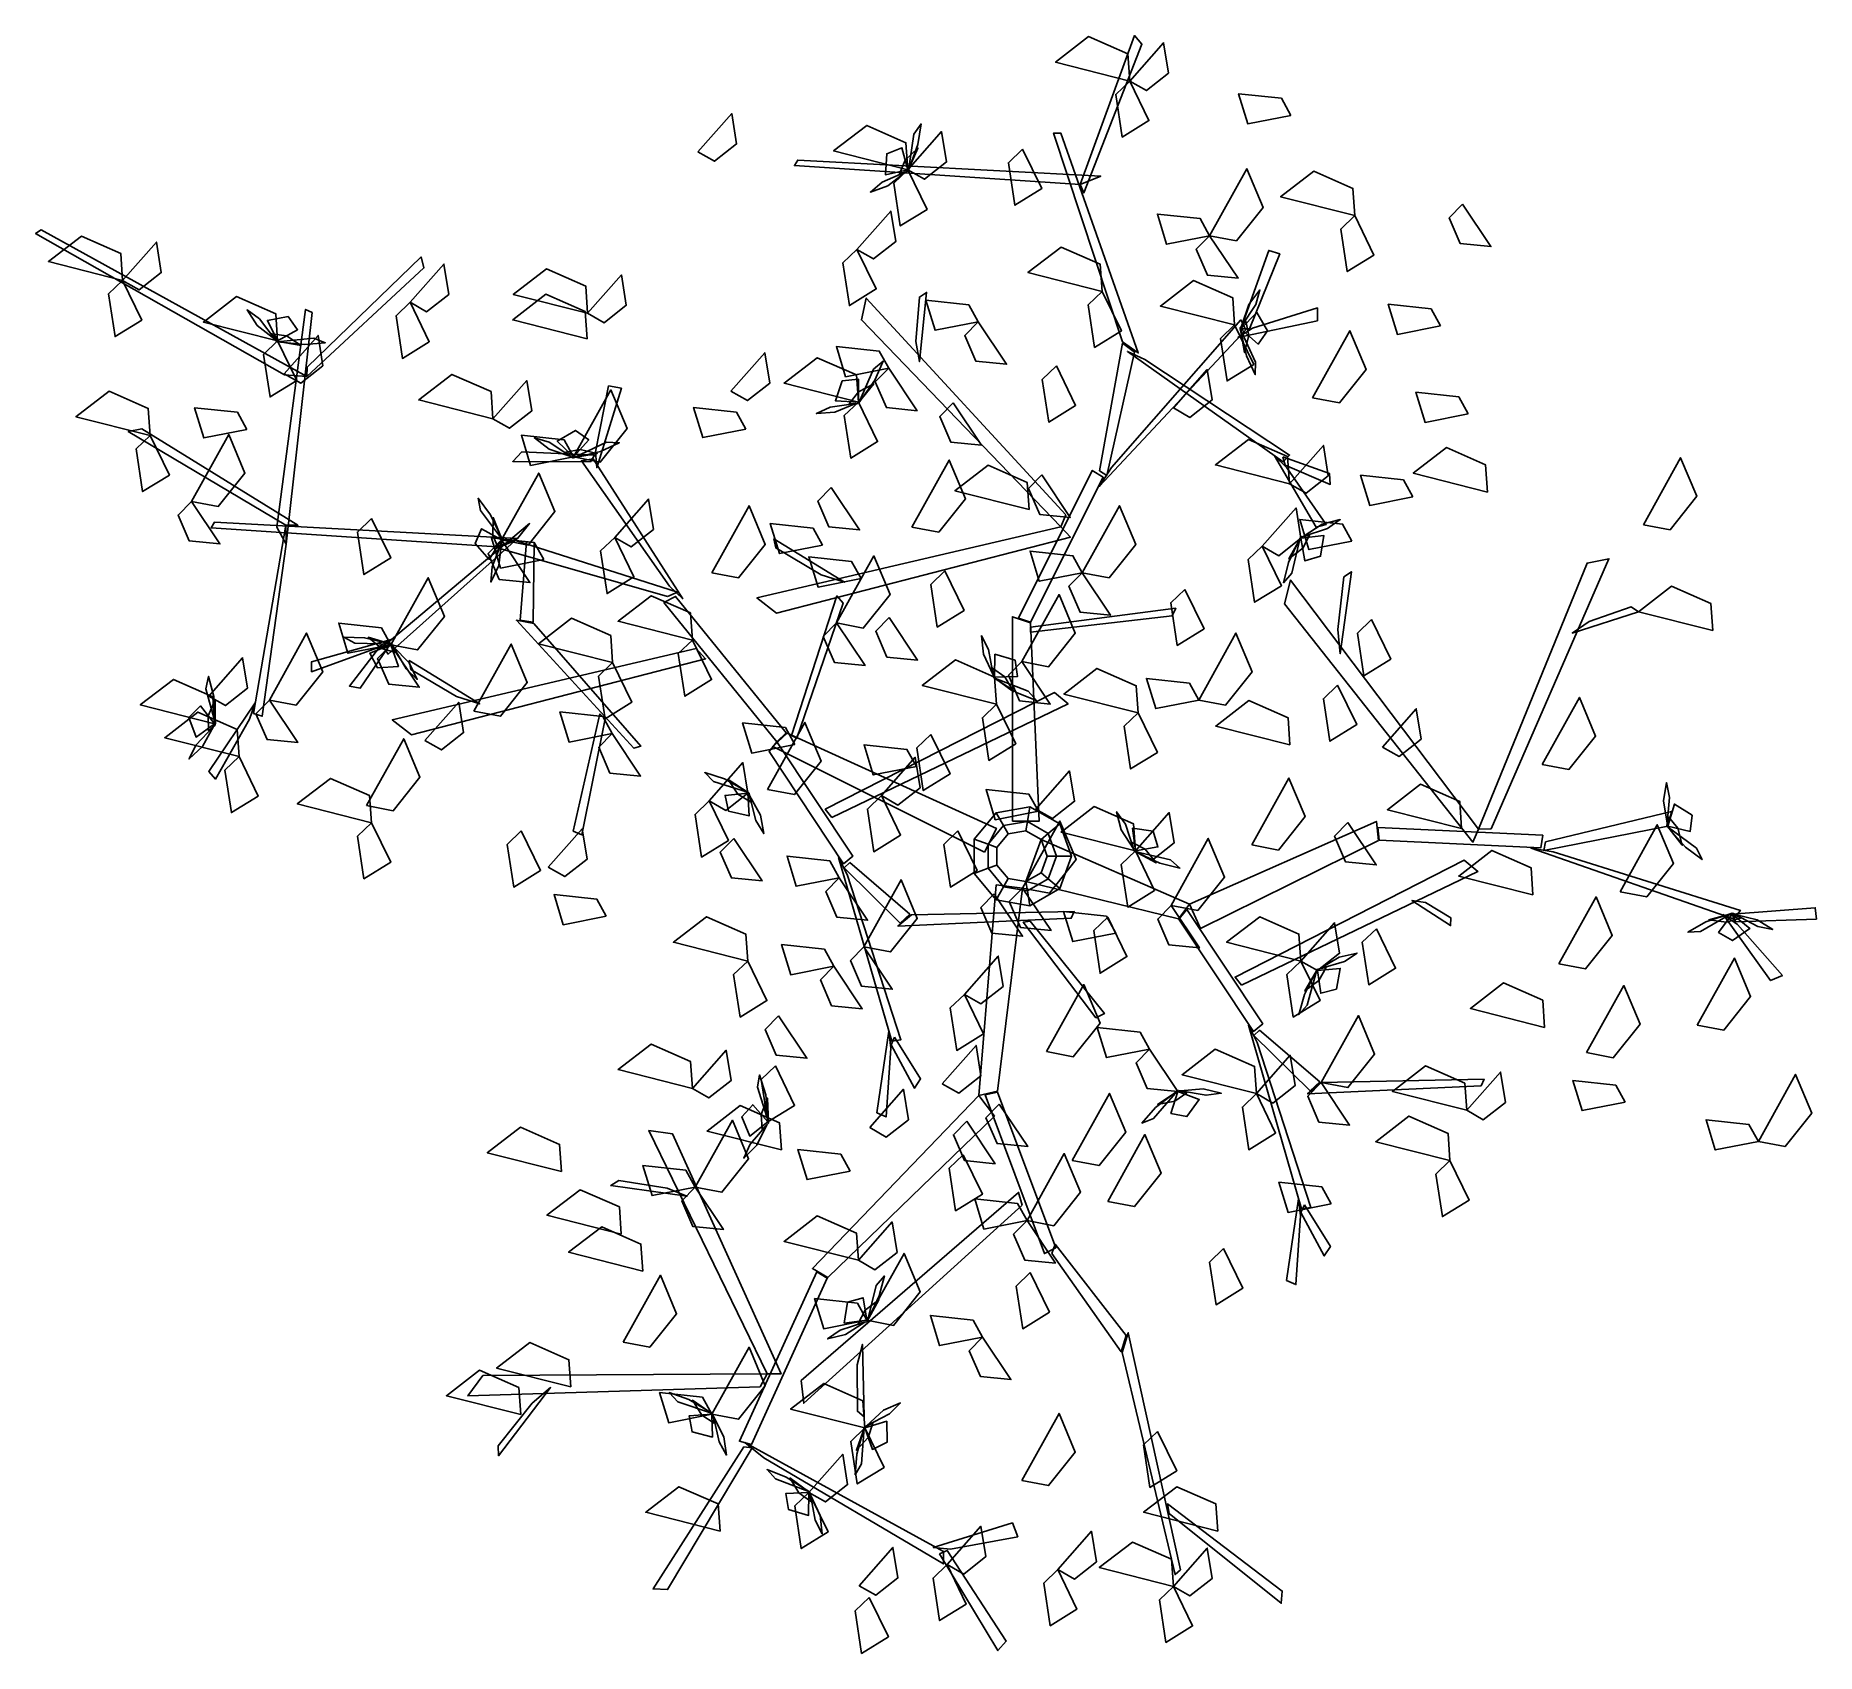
# Model space of a CAD drawing. Extents: x -1.32 to 1.16, y -1.16 to 1.09.
import ezdxf

# ---------------------------------------------------------------- set-up
doc = ezdxf.new("R2010")
doc.units = 0
doc.header["$MEASUREMENT"] = 0
doc.layers.get('0').update_dxf_attribs({"linetype": 'CONTINUOUS'})

msp = doc.modelspace()

# ---------------------------------------------------------------- linework, layer by layer
at = {"color": 72, "linetype": 'CONTINUOUS'}
for points in [[(0.2045, 1.0237, 1.3327), (0.1013, 1.0499, 1.3188), (0.1473, 1.0854, 1.3128), (0.2018, 1.0614, 1.3227)], [(0.2045, 1.0237, 1.3327), (0.2515, 1.0769, 1.2986), (0.2583, 1.0347, 1.301), (0.2275, 1.0105, 1.3218)], [(0.2045, 1.0237, 1.2638), (0.2312, 0.9688, 1.2498), (0.194, 0.9458, 1.2997), (0.185, 1.005, 1.2921)], [(0.4284, 0.976, 1.5687), (0.3685, 0.9642, 1.5547), (0.3557, 1.0061, 1.6046), (0.4153, 0.9997, 1.5969)], [(-0.3959, 0.9253, 1.781), (-0.3489, 0.9785, 1.7469), (-0.3421, 0.9363, 1.7493), (-0.3729, 0.9121, 1.7701)], [(-0.1041, 0.9002, 1.3327), (-0.2074, 0.9265, 1.3188), (-0.1613, 0.9619, 1.3128), (-0.1068, 0.9379, 1.3227)], [(-0.1041, 0.9002, 1.3327), (-0.0571, 0.9535, 1.2986), (-0.0503, 0.9112, 1.301), (-0.0811, 0.8871, 1.3218)], [(0.0553, 0.9289, 1.4172), (0.082, 0.8741, 1.4032), (0.0448, 0.851, 1.4531), (0.0357, 0.9102, 1.4455)], [(-0.1041, 0.9002, 1.3327), (-0.0774, 0.8453, 1.3187), (-0.1146, 0.8223, 1.3686), (-0.1236, 0.8815, 1.3609)], [(0.3155, 0.8087, 1.1674), (0.3673, 0.9018, 1.1536), (0.3898, 0.8481, 1.1475), (0.3527, 0.8016, 1.1575)], [(0.5173, 0.8366, 1.5549), (0.4141, 0.8628, 1.5411), (0.4602, 0.8983, 1.535), (0.5147, 0.8743, 1.545)], [(-0.1748, 0.7895, 1.6479), (-0.1278, 0.8428, 1.6138), (-0.121, 0.8005, 1.6162), (-0.1518, 0.7764, 1.637)], [(0.6672, 0.8526, 1.3208), (0.7066, 0.7935, 1.2867), (0.664, 0.7977, 1.2892), (0.6486, 0.8337, 1.3099)], [(0.3155, 0.8087, 1.1674), (0.2556, 0.7969, 1.1534), (0.2429, 0.8388, 1.2033), (0.3024, 0.8324, 1.1957)], [(0.5173, 0.8366, 1.6238), (0.544, 0.7817, 1.6098), (0.5068, 0.7587, 1.6597), (0.4978, 0.8179, 1.652)], [(-1.1959, 0.7464, 1.4015), (-1.2991, 0.7727, 1.3877), (-1.253, 0.8081, 1.3816), (-1.1985, 0.7841, 1.3916)], [(-1.1959, 0.7464, 1.3327), (-1.1489, 0.7997, 1.2986), (-1.1421, 0.7574, 1.301), (-1.1728, 0.7333, 1.3218)], [(0.1661, 0.7312, 1.5806), (0.0628, 0.7575, 1.5667), (0.1089, 0.7929, 1.5606), (0.1634, 0.769, 1.5706)], [(0.3155, 0.8087, 1.1674), (0.355, 0.7496, 1.1333), (0.3124, 0.7538, 1.1358), (0.2969, 0.7898, 1.1565)], [(-0.7962, 0.7161, 1.2638), (-0.7492, 0.7693, 1.2297), (-0.7424, 0.7271, 1.2322), (-0.7732, 0.7029, 1.2529)], [(-0.1748, 0.7895, 1.4827), (-0.1481, 0.7347, 1.4686), (-0.1854, 0.7116, 1.5186), (-0.1944, 0.7708, 1.5109)], [(-1.1959, 0.7464, 1.2638), (-1.1692, 0.6915, 1.2498), (-1.2064, 0.6685, 1.2997), (-1.2154, 0.7277, 1.2921)], [(-0.5493, 0.7009, 1.4015), (-0.6526, 0.7271, 1.3877), (-0.6065, 0.7626, 1.3816), (-0.552, 0.7386, 1.3916)], [(-0.5493, 0.7009, 1.4015), (-0.5023, 0.7541, 1.3674), (-0.4955, 0.7119, 1.3699), (-0.5263, 0.6877, 1.3906)], [(0.3502, 0.6847, 1.4015), (0.247, 0.7109, 1.3877), (0.2931, 0.7464, 1.3816), (0.3476, 0.7224, 1.3916)], [(-0.9804, 0.6624, 1.3327), (-1.0836, 0.6887, 1.3188), (-1.0375, 0.7241, 1.3128), (-0.983, 0.7001, 1.3227)], [(-0.5501, 0.6655, 1.781), (-0.6533, 0.6917, 1.7671), (-0.6072, 0.7272, 1.7611), (-0.5527, 0.7032, 1.771)], [(-0.0063, 0.689, 1.7032), (-0.0662, 0.6772, 1.6892), (-0.0789, 0.7191, 1.7392), (-0.0194, 0.7127, 1.7315)], [(0.1661, 0.7312, 1.4015), (0.1928, 0.6764, 1.3875), (0.1555, 0.6533, 1.4374), (0.1465, 0.7125, 1.4298)], [(-0.7962, 0.7161, 1.3327), (-0.7695, 0.6612, 1.3187), (-0.8067, 0.6381, 1.3686), (-0.8157, 0.6973, 1.3609)], [(0.6365, 0.6833, 1.3897), (0.5766, 0.6715, 1.3757), (0.5638, 0.7134, 1.4256), (0.6234, 0.707, 1.4179)], [(-0.9711, 0.6168, 1.4918), (-0.9241, 0.67, 1.4577), (-0.9173, 0.6278, 1.4601), (-0.948, 0.6036, 1.4809)], [(-0.0063, 0.689, 1.7032), (0.0332, 0.6299, 1.6691), (-0.0094, 0.6342, 1.6716), (-0.0249, 0.6701, 1.6923)], [(0.3502, 0.6847, 1.5117), (0.3769, 0.6298, 1.4977), (0.3397, 0.6068, 1.5476), (0.3307, 0.666, 1.5399)], [(0.4587, 0.5834, 1.5274), (0.5105, 0.6765, 1.5135), (0.533, 0.6229, 1.5075), (0.4959, 0.5763, 1.5174)], [(-0.9804, 0.6624, 1.3327), (-0.9537, 0.6076, 1.3187), (-0.9909, 0.5845, 1.3686), (-0.9999, 0.6437, 1.3609)], [(-0.35, 0.5926, 1.5806), (-0.303, 0.6459, 1.5465), (-0.2962, 0.6036, 1.5489), (-0.327, 0.5795, 1.5696)], [(-0.1307, 0.6245, 1.1674), (-0.1906, 0.6127, 1.1534), (-0.2033, 0.6546, 1.2033), (-0.1438, 0.6482, 1.1957)], [(-0.1729, 0.5774, 1.5806), (-0.2762, 0.6037, 1.5667), (-0.2301, 0.6391, 1.5606), (-0.1756, 0.6151, 1.5706)], [(-0.1307, 0.6245, 1.1674), (-0.0912, 0.5654, 1.1333), (-0.1338, 0.5697, 1.1358), (-0.1493, 0.6056, 1.1565)], [(0.1024, 0.6276, 1.7718), (0.1291, 0.5728, 1.7578), (0.0919, 0.5497, 1.8077), (0.0829, 0.6089, 1.8001)], [(0.2652, 0.5693, 1.4015), (0.3122, 0.6226, 1.3674), (0.319, 0.5803, 1.3699), (0.2882, 0.5562, 1.3906)], [(-0.6809, 0.5542, 1.4015), (-0.7841, 0.5804, 1.3877), (-0.738, 0.6159, 1.3816), (-0.6835, 0.5919, 1.3916)], [(-0.6809, 0.5542, 1.2638), (-0.6339, 0.6074, 1.2297), (-0.627, 0.5652, 1.2322), (-0.6578, 0.541, 1.2529)], [(-1.1574, 0.5309, 1.3327), (-1.2607, 0.5571, 1.3188), (-1.2146, 0.5926, 1.3128), (-1.1601, 0.5686, 1.3227)], [(-1.0231, 0.5395, 1.1674), (-1.083, 0.5277, 1.1534), (-1.0958, 0.5696, 1.2033), (-1.0362, 0.5632, 1.1957)], [(-0.5688, 0.5011, 1.0986), (-0.517, 0.5942, 1.0847), (-0.4945, 0.5405, 1.0787), (-0.5317, 0.494, 1.0886)], [(-0.3294, 0.5399, 0.808), (-0.3892, 0.5281, 0.794), (-0.402, 0.57, 0.8439), (-0.3425, 0.5635, 0.8362)], [(-0.1729, 0.5774, 1.5806), (-0.1462, 0.5226, 1.5665), (-0.1834, 0.4995, 1.6165), (-0.1925, 0.5587, 1.6088)], [(-0.0411, 0.5763, 1.3208), (-0.0017, 0.5173, 1.2867), (-0.0443, 0.5215, 1.2892), (-0.0597, 0.5574, 1.3099)], [(0.6749, 0.5609, 1.3208), (0.615, 0.5491, 1.3068), (0.6023, 0.591, 1.3567), (0.6618, 0.5845, 1.3491)], [(-1.1574, 0.5309, 1.3327), (-1.1307, 0.476, 1.3187), (-1.168, 0.453, 1.3686), (-1.177, 0.5122, 1.3609)], [(-1.1, 0.4393, 1.1674), (-1.0482, 0.5324, 1.1536), (-1.0258, 0.4788, 1.1475), (-1.0629, 0.4323, 1.1575)], [(-0.5688, 0.5011, 1.0986), (-0.6287, 0.4893, 1.0846), (-0.6414, 0.5312, 1.1345), (-0.5819, 0.5247, 1.1268)], [(0.4267, 0.4638, 1.781), (0.3235, 0.4901, 1.7671), (0.3695, 0.5256, 1.7611), (0.424, 0.5016, 1.771)], [(-0.0984, 0.4036, 1.7032), (-0.0466, 0.4967, 1.6894), (-0.0241, 0.4431, 1.6833), (-0.0612, 0.3966, 1.6933)], [(0.4267, 0.4638, 1.781), (0.4737, 0.5171, 1.7469), (0.4805, 0.4749, 1.7493), (0.4497, 0.4507, 1.7701)], [(0.7019, 0.4523, 1.4861), (0.5986, 0.4786, 1.4722), (0.6447, 0.5141, 1.4662), (0.6992, 0.4901, 1.4761)], [(0.9186, 0.407, 1.6577), (0.9704, 0.5001, 1.6439), (0.9928, 0.4465, 1.6378), (0.9557, 0.3999, 1.6478)], [(-0.669, 0.3857, 1.1674), (-0.6172, 0.4788, 1.1536), (-0.5947, 0.4252, 1.1475), (-0.6319, 0.3786, 1.1575)], [(0.0646, 0.4279, 1.5549), (-0.0386, 0.4542, 1.5411), (0.0075, 0.4896, 1.535), (0.062, 0.4656, 1.545)], [(0.0823, 0.4761, 1.3208), (0.1218, 0.4171, 1.2867), (0.0792, 0.4213, 1.2892), (0.0637, 0.4572, 1.3099)], [(0.598, 0.4455, 1.3897), (0.5381, 0.4337, 1.3757), (0.5254, 0.4756, 1.4256), (0.5849, 0.4692, 1.4179)], [(-0.2107, 0.4587, 0.9724), (-0.1712, 0.3996, 0.9383), (-0.2138, 0.4039, 0.9407), (-0.2293, 0.4398, 0.9615)], [(-1.1, 0.4393, 1.1674), (-1.0606, 0.3803, 1.1333), (-1.1032, 0.3845, 1.1358), (-1.1186, 0.4204, 1.1565)], [(-0.5116, 0.3892, 1.781), (-0.4646, 0.4425, 1.7469), (-0.4578, 0.4003, 1.7493), (-0.4886, 0.3761, 1.7701)], [(-0.3766, 0.3402, 1.2363), (-0.3248, 0.4333, 1.2224), (-0.3023, 0.3796, 1.2164), (-0.3394, 0.3331, 1.2263)], [(0.1385, 0.3402, 1.1674), (0.1903, 0.4333, 1.1536), (0.2127, 0.3796, 1.1475), (0.1756, 0.3331, 1.1575)], [(0.3887, 0.3771, 1.4015), (0.4357, 0.4303, 1.3674), (0.4425, 0.3881, 1.3699), (0.4117, 0.3639, 1.3906)], [(-0.8498, 0.4155, 1.4015), (-0.8231, 0.3607, 1.3875), (-0.8604, 0.3376, 1.4374), (-0.8694, 0.3968, 1.4298)], [(-0.2228, 0.3786, 1.3465), (-0.2827, 0.3669, 1.3324), (-0.2954, 0.4087, 1.3824), (-0.2359, 0.4023, 1.3747)], [(0.5134, 0.3841, 1.3208), (0.4535, 0.3723, 1.3068), (0.4407, 0.4142, 1.3567), (0.5003, 0.4077, 1.3491)], [(-0.669, 0.3857, 1.1674), (-0.6295, 0.3266, 1.1333), (-0.6721, 0.3309, 1.1358), (-0.6876, 0.3668, 1.1565)], [(-0.6104, 0.3585, 0.9724), (-0.6703, 0.3467, 0.9583), (-0.683, 0.3886, 1.0083), (-0.6235, 0.3822, 1.0006)], [(-0.5116, 0.3892, 1.781), (-0.4849, 0.3344, 1.767), (-0.5222, 0.3113, 1.8169), (-0.5312, 0.3705, 1.8092)], [(0.3887, 0.3771, 1.4015), (0.4154, 0.3222, 1.3875), (0.3781, 0.2992, 1.4374), (0.3691, 0.3584, 1.4298)], [(-0.1691, 0.3321, 1.2363), (-0.229, 0.3203, 1.2223), (-0.2418, 0.3622, 1.2722), (-0.1822, 0.3558, 1.2645)], [(-0.2031, 0.2704, 1.5636), (-0.1513, 0.3635, 1.5497), (-0.1288, 0.3098, 1.5437), (-0.166, 0.2633, 1.5536)], [(0.1385, 0.3402, 1.374), (0.0786, 0.3284, 1.36), (0.0658, 0.3703, 1.4099), (0.1254, 0.3639, 1.4022)], [(-0.8228, 0.24, 1.1674), (-0.771, 0.3331, 1.1536), (-0.7485, 0.2795, 1.1475), (-0.7857, 0.2329, 1.1575)], [(-0.0525, 0.3426, 1.781), (-0.0258, 0.2877, 1.767), (-0.0631, 0.2646, 1.8169), (-0.0721, 0.3238, 1.8092)], [(0.1385, 0.3402, 1.1674), (0.1779, 0.2811, 1.1333), (0.1353, 0.2853, 1.1358), (0.1199, 0.3213, 1.1565)], [(-0.4036, 0.2466, 1.3327), (-0.5069, 0.2728, 1.3188), (-0.4608, 0.3083, 1.3128), (-0.4063, 0.2843, 1.3227)], [(0.0545, 0.2167, 1.4153), (0.1063, 0.3098, 1.4014), (0.1287, 0.2562, 1.3954), (0.0916, 0.2096, 1.4054)], [(0.281, 0.3171, 1.781), (0.3077, 0.2623, 1.767), (0.2705, 0.2392, 1.8169), (0.2615, 0.2984, 1.8092)], [(1.015, 0.2598, 1.823), (0.9117, 0.286, 1.8091), (0.9578, 0.3215, 1.8031), (1.0123, 0.2975, 1.813)], [(-0.5145, 0.2152, 1.5223), (-0.6177, 0.2415, 1.5084), (-0.5716, 0.2769, 1.5024), (-0.5171, 0.2529, 1.5123)], [(-0.13, 0.2778, 0.6841), (-0.0906, 0.2187, 0.65), (-0.1332, 0.2229, 0.6524), (-0.1486, 0.2589, 0.6732)], [(0.5406, 0.275, 1.5549), (0.5673, 0.2201, 1.5409), (0.5301, 0.1971, 1.5908), (0.5211, 0.2563, 1.5832)], [(-0.9918, 0.1631, 1.2363), (-0.94, 0.2562, 1.2224), (-0.9175, 0.2026, 1.2164), (-0.9546, 0.156, 1.2263)], [(-0.8228, 0.24, 1.0986), (-0.8827, 0.2282, 1.0846), (-0.8954, 0.2701, 1.1345), (-0.8359, 0.2637, 1.1268)], [(-0.2031, 0.2704, 1.6049), (-0.1636, 0.2113, 1.5708), (-0.2062, 0.2155, 1.5732), (-0.2217, 0.2515, 1.594)], [(0.3003, 0.1631, 1.2363), (0.3521, 0.2562, 1.2224), (0.3746, 0.2026, 1.2164), (0.3375, 0.156, 1.2263)], [(-0.8228, 0.24, 1.1674), (-0.7833, 0.1809, 1.1333), (-0.8259, 0.1852, 1.1358), (-0.8414, 0.2211, 1.1565)], [(-0.7074, 0.1479, 1.4153), (-0.6556, 0.241, 1.4014), (-0.6332, 0.1874, 1.3954), (-0.6703, 0.1408, 1.4054)], [(-0.4036, 0.2466, 1.3327), (-0.3769, 0.1917, 1.3187), (-0.4141, 0.1686, 1.3686), (-0.4232, 0.2278, 1.3609)], [(-1.076, 0.1687, 1.5223), (-1.029, 0.2219, 1.4882), (-1.0222, 0.1797, 1.4906), (-1.053, 0.1555, 1.5114)], [(-0.5145, 0.2152, 1.5223), (-0.4878, 0.1603, 1.5082), (-0.525, 0.1373, 1.5582), (-0.534, 0.1965, 1.5505)], [(0.0192, 0.1573, 1.781), (-0.084, 0.1835, 1.7671), (-0.0379, 0.219, 1.7611), (0.0166, 0.195, 1.771)], [(0.0545, 0.2167, 0.9471), (0.0939, 0.1577, 0.913), (0.0513, 0.1619, 0.9155), (0.0359, 0.1978, 0.9362)], [(0.2161, 0.1454, 1.5911), (0.1128, 0.1716, 1.5772), (0.1589, 0.2071, 1.5712), (0.2134, 0.1831, 1.5812)], [(-1.0679, 0.1302, 1.5223), (-1.1712, 0.1565, 1.5084), (-1.1251, 0.1919, 1.5024), (-1.0706, 0.1679, 1.5123)], [(0.3003, 0.1631, 0.8783), (0.2405, 0.1513, 0.8642), (0.2277, 0.1932, 0.9142), (0.2873, 0.1868, 0.9065)], [(0.4933, 0.1838, 1.5911), (0.52, 0.129, 1.5771), (0.4828, 0.1059, 1.627), (0.4738, 0.1651, 1.6193)], [(-0.9918, 0.1631, 1.1674), (-0.9523, 0.104, 1.1333), (-0.9949, 0.1083, 1.1358), (-1.0104, 0.1442, 1.1565)], [(-0.7755, 0.1069, 1.5223), (-0.7285, 0.1602, 1.4882), (-0.7217, 0.1179, 1.4906), (-0.7525, 0.0938, 1.5114)], [(0.0192, 0.1573, 1.781), (0.0459, 0.1024, 1.767), (0.0087, 0.0793, 1.8169), (-0.0003, 0.1385, 1.8092)], [(0.4271, 0.1008, 1.3327), (0.3239, 0.1271, 1.3188), (0.37, 0.1625, 1.3128), (0.4245, 0.1386, 1.3227)], [(0.5558, 0.0979, 1.5549), (0.6028, 0.1512, 1.5208), (0.6096, 0.1089, 1.5233), (0.5788, 0.0848, 1.544)], [(0.7779, 0.0738, 1.7032), (0.8297, 0.1669, 1.6894), (0.8522, 0.1132, 1.6833), (0.815, 0.0667, 1.6933)], [(-1.034, 0.0847, 1.3327), (-1.1372, 0.1109, 1.3188), (-1.0911, 0.1464, 1.3128), (-1.0366, 0.1224, 1.3227)], [(-0.5152, 0.1165, 1.2363), (-0.5751, 0.1048, 1.2223), (-0.5878, 0.1467, 1.2722), (-0.5283, 0.1402, 1.2645)], [(-0.2612, 0.1014, 1.0986), (-0.3211, 0.0896, 1.0846), (-0.3339, 0.1315, 1.1345), (-0.2743, 0.1251, 1.1268)], [(-0.299, 0.039, 0.6152), (-0.2472, 0.1321, 0.6013), (-0.2247, 0.0784, 0.5953), (-0.2619, 0.0319, 0.6053)], [(0.2161, 0.1454, 1.4534), (0.2428, 0.0905, 1.4394), (0.2056, 0.0675, 1.4893), (0.1965, 0.1267, 1.4816)], [(-0.8567, 0.0164, 1.6049), (-0.8049, 0.1095, 1.591), (-0.7825, 0.0559, 1.585), (-0.8196, 0.0093, 1.5949)], [(-0.5152, 0.1165, 1.374), (-0.4757, 0.0575, 1.3399), (-0.5183, 0.0617, 1.3423), (-0.5338, 0.0976, 1.3631)], [(-0.0922, 0.071, 1.2363), (-0.1521, 0.0592, 1.2223), (-0.1649, 0.1011, 1.2722), (-0.1053, 0.0947, 1.2645)], [(-0.0721, 0.1154, 0.8493), (-0.0454, 0.0605, 0.8353), (-0.0826, 0.0374, 0.8852), (-0.0916, 0.0966, 0.8775)], [(-1.034, 0.0847, 1.3327), (-1.0073, 0.0298, 1.3187), (-1.0445, 0.0067, 1.3686), (-1.0535, 0.0659, 1.3609)], [(-0.3803, 0.0229, 1.2638), (-0.3333, 0.0762, 1.2297), (-0.3265, 0.0339, 1.2322), (-0.3573, 0.0098, 1.2529)], [(-0.1409, 0.0304, 0.8493), (-0.0939, 0.0836, 0.8152), (-0.0871, 0.0414, 0.8177), (-0.1178, 0.0172, 0.8384)], [(-0.8498, -0.0074, 1.5392), (-0.9531, 0.0188, 1.5254), (-0.907, 0.0543, 1.5193), (-0.8525, 0.0303, 1.5293)], [(0.0739, 0.0115, 1.781), (0.1209, 0.0648, 1.7469), (0.1277, 0.0225, 1.7493), (0.0969, -0.0016, 1.7701)], [(0.374, -0.0382, 1.3897), (0.4258, 0.0548, 1.3758), (0.4483, 0.0012, 1.3698), (0.4112, -0.0453, 1.3797)], [(-0.1409, 0.0304, 0.8493), (-0.1142, -0.0245, 0.8353), (-0.1514, -0.0476, 0.8852), (-0.1604, 0.0116, 0.8775)], [(0.0774, 0.0086, 0.6841), (0.0175, -0.0031, 0.67), (0.0048, 0.0387, 0.72), (0.0643, 0.0323, 0.7123)], [(0.6659, -0.0155, 1.3327), (0.5627, 0.0107, 1.3188), (0.6087, 0.0462, 1.3128), (0.6632, 0.0222, 1.3227)], [(-0.3803, 0.0229, 1.6494), (-0.3536, -0.0319, 1.6354), (-0.3909, -0.055, 1.6853), (-0.3999, 0.0042, 1.6776)], [(0.2123, -0.0465, 0.8493), (0.109, -0.0203, 0.8354), (0.1551, 0.0152, 0.8294), (0.2096, -0.0088, 0.8394)], [(0.2123, -0.0465, 0.8493), (0.2593, 0.0067, 0.8152), (0.2661, -0.0355, 0.8177), (0.2353, -0.0597, 0.8384)], [(-0.8498, -0.0074, 1.4015), (-0.8231, -0.0623, 1.3875), (-0.8604, -0.0853, 1.4374), (-0.8694, -0.0261, 1.4298)], [(-0.6415, -0.0188, 1.7121), (-0.6148, -0.0737, 1.6981), (-0.652, -0.0967, 1.748), (-0.661, -0.0375, 1.7404)], [(-0.604, -0.0692, 1.5806), (-0.557, -0.0159, 1.5465), (-0.5501, -0.0582, 1.5489), (-0.5809, -0.0823, 1.5696)], [(-0.0344, -0.0188, 1.781), (-0.0077, -0.0737, 1.767), (-0.0449, -0.0967, 1.8169), (-0.0539, -0.0375, 1.8092)], [(0.0555, -0.0981, 0.6151), (0.1073, -0.005, 0.6013), (0.1298, -0.0586, 0.5952), (0.0927, -0.1052, 0.6052)], [(0.5078, -0.0069, 1.374), (0.5472, -0.066, 1.3399), (0.5046, -0.0617, 1.3423), (0.4892, -0.0258, 1.3631)], [(0.8861, -0.1033, 1.7032), (0.9379, -0.0102, 1.6894), (0.9604, -0.0638, 1.6833), (0.9233, -0.1104, 1.6933)], [(-0.3462, -0.0292, 1.1674), (-0.3068, -0.0882, 1.1333), (-0.3494, -0.084, 1.1358), (-0.3648, -0.0481, 1.1565)], [(0.2123, -0.0465, 0.8493), (0.239, -0.1014, 0.8353), (0.2017, -0.1245, 0.8852), (0.1927, -0.0653, 0.8775)], [(0.2619, -0.1223, 0.9471), (0.3137, -0.0292, 0.9332), (0.3362, -0.0828, 0.9272), (0.299, -0.1293, 0.9372)], [(0.7651, -0.1076, 1.5806), (0.6618, -0.0814, 1.5667), (0.7079, -0.0459, 1.5606), (0.7624, -0.0699, 1.5706)], [(-0.1995, -0.0838, 0.8783), (-0.2594, -0.0956, 0.8642), (-0.2721, -0.0537, 0.9142), (-0.2126, -0.0601, 0.9065)], [(-0.1995, -0.0838, 1.0986), (-0.16, -0.1429, 1.0645), (-0.2026, -0.1386, 1.0669), (-0.2181, -0.1027, 1.0877)], [(-0.1652, -0.1798, 0.9724), (-0.1134, -0.0867, 0.9585), (-0.0909, -0.1403, 0.9525), (-0.128, -0.1869, 0.9624)], [(0.0555, -0.0981, 0.5463), (0.095, -0.1571, 0.5122), (0.0524, -0.1529, 0.5146), (0.0369, -0.117, 0.5354)], [(-0.5233, -0.1374, 1.1674), (-0.5832, -0.1492, 1.1534), (-0.5959, -0.1073, 1.2033), (-0.5364, -0.1137, 1.1957)], [(0.016, -0.1061, 1.1674), (0.0555, -0.1651, 1.1333), (0.0129, -0.1609, 1.1358), (-0.0026, -0.125, 1.1565)], [(0.2619, -0.1223, 1.1674), (0.3014, -0.1813, 1.1333), (0.2588, -0.1771, 1.1358), (0.2433, -0.1412, 1.1565)], [(0.8011, -0.2035, 1.7032), (0.8529, -0.1104, 1.6894), (0.8754, -0.164, 1.6833), (0.8383, -0.2106, 1.6933)], [(-0.3267, -0.1997, 1.4015), (-0.43, -0.1734, 1.3877), (-0.3839, -0.138, 1.3816), (-0.3294, -0.162, 1.3916)], [(0.185, -0.1607, 1.1674), (0.1251, -0.1725, 1.1534), (0.1124, -0.1306, 1.2033), (0.1719, -0.137, 1.1957)], [(0.1738, -0.1386, 0.7805), (0.2005, -0.1935, 0.7664), (0.1633, -0.2165, 0.8164), (0.1543, -0.1573, 0.8087)], [(0.4423, -0.1997, 1.3327), (0.339, -0.1734, 1.3188), (0.3851, -0.138, 1.3128), (0.4396, -0.162, 1.3227)], [(0.4423, -0.1997, 1.3327), (0.4893, -0.1464, 1.2986), (0.4961, -0.1887, 1.301), (0.4653, -0.2128, 1.3218)], [(0.5473, -0.1547, 1.9371), (0.5741, -0.2096, 1.9231), (0.5368, -0.2326, 1.973), (0.5278, -0.1734, 1.9653)], [(-0.2069, -0.2069, 1.5791), (-0.2668, -0.2187, 1.5651), (-0.2796, -0.1768, 1.6151), (-0.22, -0.1832, 1.6074)], [(-0.1652, -0.1798, 0.9724), (-0.1257, -0.2389, 0.9383), (-0.1683, -0.2346, 0.9407), (-0.1838, -0.1987, 0.9615)], [(-0.0255, -0.2459, 0.7805), (0.0215, -0.1926, 0.7464), (0.0283, -0.2349, 0.7488), (-0.0025, -0.259, 0.7695)], [(0.9934, -0.2885, 1.7032), (1.0452, -0.1954, 1.6894), (1.0677, -0.249, 1.6833), (1.0305, -0.2956, 1.6933)], [(-0.3267, -0.1997, 1.2638), (-0.3, -0.2546, 1.2498), (-0.3372, -0.2776, 1.2997), (-0.3463, -0.2184, 1.2921)], [(-0.2069, -0.2069, 0.6841), (-0.1675, -0.266, 0.65), (-0.2101, -0.2617, 0.6524), (-0.2255, -0.2258, 0.6732)], [(0.4423, -0.1997, 1.3327), (0.469, -0.2546, 1.3187), (0.4318, -0.2776, 1.3686), (0.4227, -0.2184, 1.3609)], [(-0.0255, -0.2459, 0.7805), (0.0012, -0.3008, 0.7664), (-0.0361, -0.3238, 0.8164), (-0.0451, -0.2646, 0.8087)], [(0.0888, -0.3255, 0.9724), (0.1406, -0.2324, 0.9585), (0.1631, -0.286, 0.9525), (0.1259, -0.3326, 0.9624)], [(0.7813, -0.2918, 1.5392), (0.678, -0.2655, 1.5254), (0.7241, -0.2301, 1.5193), (0.7786, -0.2541, 1.5293)], [(0.8396, -0.3269, 1.7032), (0.8914, -0.2338, 1.6894), (0.9139, -0.2875, 1.6833), (0.8767, -0.334, 1.6933)], [(-0.2838, -0.2757, 1.648), (-0.2444, -0.3348, 1.6139), (-0.287, -0.3305, 1.6163), (-0.3024, -0.2946, 1.6371)], [(0.2319, -0.322, 1.7181), (0.172, -0.3338, 1.7041), (0.1592, -0.2919, 1.7541), (0.2188, -0.2983, 1.7464)], [(0.4706, -0.3686, 1.6493), (0.5224, -0.2755, 1.6354), (0.5449, -0.3291, 1.6294), (0.5078, -0.3756, 1.6393)], [(-0.4036, -0.3768, 1.6494), (-0.5069, -0.3505, 1.6355), (-0.4608, -0.3151, 1.6295), (-0.4063, -0.339, 1.6395)], [(-0.0562, -0.3701, 1.7457), (-0.0092, -0.3168, 1.7116), (-0.0024, -0.3591, 1.714), (-0.0332, -0.3832, 1.7348)], [(-0.4036, -0.3768, 1.2638), (-0.3566, -0.3235, 1.2297), (-0.3498, -0.3658, 1.2322), (-0.3806, -0.3899, 1.2529)], [(-0.2883, -0.3454, 1.4015), (-0.2616, -0.4003, 1.3875), (-0.2988, -0.4233, 1.4374), (-0.3078, -0.3641, 1.4298)], [(0.2319, -0.322, 1.6493), (0.2713, -0.3811, 1.6152), (0.2287, -0.3769, 1.6176), (0.2133, -0.3409, 1.6384)], [(0.3806, -0.3838, 1.3327), (0.2773, -0.3576, 1.3188), (0.3234, -0.3221, 1.3128), (0.3779, -0.3461, 1.3227)], [(0.3806, -0.3838, 1.3327), (0.4276, -0.3306, 1.2986), (0.4344, -0.3728, 1.301), (0.4036, -0.397, 1.3218)], [(0.673, -0.4071, 1.5392), (0.5697, -0.3809, 1.5254), (0.6158, -0.3454, 1.5193), (0.6703, -0.3694, 1.5293)], [(0.4706, -0.3686, 1.6493), (0.5101, -0.4276, 1.6152), (0.4675, -0.4234, 1.6176), (0.452, -0.3875, 1.6384)], [(0.673, -0.4071, 1.5806), (0.72, -0.3539, 1.5465), (0.7268, -0.3961, 1.5489), (0.696, -0.4203, 1.5696)], [(0.8932, -0.3957, 1.6344), (0.8333, -0.4075, 1.6204), (0.8206, -0.3656, 1.6703), (0.8801, -0.3721, 1.6626)], [(1.0784, -0.4504, 1.7032), (1.1302, -0.3573, 1.6894), (1.1527, -0.4109, 1.6833), (1.1155, -0.4575, 1.6933)], [(-0.1571, -0.4311, 0.8493), (-0.1101, -0.3778, 0.8152), (-0.1033, -0.4201, 0.8177), (-0.134, -0.4442, 0.8384)], [(0.1246, -0.4768, 1.7181), (0.1764, -0.3837, 1.7043), (0.1989, -0.4374, 1.6982), (0.1617, -0.4839, 1.7082)], [(0.3806, -0.3838, 1.3327), (0.4073, -0.4387, 1.3187), (0.37, -0.4618, 1.3686), (0.361, -0.4026, 1.3609)], [(-0.3998, -0.5138, 1.2363), (-0.348, -0.4208, 1.2224), (-0.3256, -0.4744, 1.2164), (-0.3627, -0.5209, 1.2263)], [(-0.2799, -0.4622, 1.5942), (-0.3831, -0.4359, 1.5803), (-0.337, -0.4005, 1.5743), (-0.2825, -0.4245, 1.5843)], [(0.0231, -0.3985, 1.0986), (0.0626, -0.4576, 1.0645), (0.02, -0.4533, 1.0669), (0.0045, -0.4174, 1.0877)], [(0.6497, -0.4769, 1.5806), (0.5465, -0.4507, 1.5667), (0.5926, -0.4152, 1.5606), (0.6471, -0.4392, 1.5706)], [(1.0784, -0.4504, 1.7032), (1.0185, -0.4622, 1.6892), (1.0058, -0.4203, 1.7392), (1.0653, -0.4267, 1.7315)], [(-0.5856, -0.4922, 1.5223), (-0.6888, -0.466, 1.5084), (-0.6427, -0.4305, 1.5024), (-0.5882, -0.4545, 1.5123)], [(-0.0221, -0.4222, 1.6493), (0.0173, -0.4813, 1.6152), (-0.0253, -0.477, 1.6176), (-0.0407, -0.4411, 1.6384)], [(0.1738, -0.534, 0.9724), (0.2256, -0.4409, 0.9585), (0.2481, -0.4945, 0.9525), (0.2109, -0.541, 0.9624)], [(-0.1843, -0.4916, 1.0986), (-0.2442, -0.5034, 1.0846), (-0.257, -0.4615, 1.1345), (-0.1974, -0.4679, 1.1268)], [(-0.0272, -0.4688, 1.3327), (-0.0005, -0.5237, 1.3187), (-0.0377, -0.5468, 1.3686), (-0.0467, -0.4876, 1.3609)], [(0.0616, -0.5604, 1.2363), (0.1134, -0.4673, 1.2224), (0.1358, -0.5209, 1.2164), (0.0987, -0.5675, 1.2263)], [(-0.3998, -0.5138, 1.2363), (-0.4597, -0.5256, 1.2223), (-0.4725, -0.4837, 1.2722), (-0.4129, -0.4902, 1.2645)], [(0.6497, -0.4769, 1.5806), (0.6764, -0.5318, 1.5665), (0.6392, -0.5549, 1.6165), (0.6302, -0.4957, 1.6088)], [(-0.5026, -0.5791, 1.6081), (-0.6058, -0.5529, 1.5942), (-0.5597, -0.5174, 1.5882), (-0.5052, -0.5414, 1.5981)], [(-0.3998, -0.5138, 1.374), (-0.3604, -0.5729, 1.3399), (-0.403, -0.5687, 1.3423), (-0.4184, -0.5327, 1.3631)], [(0.4845, -0.5371, 1.4153), (0.4246, -0.5489, 1.4013), (0.4119, -0.507, 1.4512), (0.4714, -0.5134, 1.4435)], [(0.0616, -0.5604, 1.0986), (0.0017, -0.5722, 1.0846), (-0.0111, -0.5303, 1.1345), (0.0485, -0.5367, 1.1268)], [(-0.4724, -0.6307, 1.2638), (-0.5757, -0.6045, 1.25), (-0.5296, -0.569, 1.2439), (-0.4751, -0.593, 1.2539)], [(-0.1729, -0.6156, 1.3327), (-0.2762, -0.5893, 1.3188), (-0.2301, -0.5539, 1.3128), (-0.1756, -0.5778, 1.3227)], [(-0.1729, -0.6156, 1.5806), (-0.1259, -0.5623, 1.5465), (-0.1191, -0.6046, 1.5489), (-0.1499, -0.6287, 1.5696)], [(0.0616, -0.5604, 1.4428), (0.101, -0.6195, 1.4087), (0.0584, -0.6152, 1.4112), (0.043, -0.5793, 1.4319)], [(-0.1611, -0.699, 1.1674), (-0.1093, -0.6059, 1.1536), (-0.0868, -0.6596, 1.1475), (-0.1239, -0.7061, 1.1575)], [(0.335, -0.5994, 1.5806), (0.3617, -0.6542, 1.5665), (0.3245, -0.6773, 1.6165), (0.3155, -0.6181, 1.6088)], [(-0.5, -0.7294, 1.0986), (-0.4482, -0.6363, 1.0847), (-0.4257, -0.6899, 1.0787), (-0.4629, -0.7365, 1.0886)], [(0.0661, -0.6327, 1.3327), (0.0928, -0.6876, 1.3187), (0.0556, -0.7107, 1.3686), (0.0466, -0.6515, 1.3609)], [(-0.1611, -0.699, 1.1674), (-0.2209, -0.7108, 1.1534), (-0.2337, -0.6689, 1.2033), (-0.1741, -0.6753, 1.1957)], [(-0.0002, -0.7223, 1.374), (-0.06, -0.7341, 1.36), (-0.0728, -0.6922, 1.4099), (-0.0133, -0.6986, 1.4022)], [(-0.5726, -0.7916, 1.3327), (-0.6758, -0.7654, 1.3188), (-0.6297, -0.7299, 1.3128), (-0.5752, -0.7539, 1.3227)], [(-0.3766, -0.8296, 1.4153), (-0.3248, -0.7365, 1.4014), (-0.3023, -0.7901, 1.3954), (-0.3394, -0.8366, 1.4054)], [(-0.0002, -0.7223, 1.1674), (0.0393, -0.7814, 1.1333), (-0.0033, -0.7771, 1.1358), (-0.0188, -0.7412, 1.1565)], [(-0.6424, -0.8301, 1.3327), (-0.7457, -0.8038, 1.3188), (-0.6996, -0.7684, 1.3128), (-0.6451, -0.7924, 1.3227)], [(-0.1639, -0.8485, 1.1124), (-0.2672, -0.8223, 1.0985), (-0.2211, -0.7868, 1.0925), (-0.1666, -0.8108, 1.1024)], [(-0.3766, -0.8296, 1.1674), (-0.4365, -0.8413, 1.1534), (-0.4492, -0.7994, 1.2033), (-0.3897, -0.8059, 1.1957)], [(0.0545, -0.9216, 1.4153), (0.1063, -0.8285, 1.4014), (0.1287, -0.8822, 1.3954), (0.0916, -0.9287, 1.4054)], [(-0.1639, -0.8485, 1.5806), (-0.1372, -0.9034, 1.5665), (-0.1745, -0.9265, 1.6165), (-0.1835, -0.8673, 1.6088)], [(0.243, -0.8534, 1.3327), (0.2697, -0.9082, 1.3187), (0.2324, -0.9313, 1.3686), (0.2234, -0.8721, 1.3609)], [(-0.2417, -0.9384, 1.4015), (-0.1947, -0.8851, 1.3674), (-0.1879, -0.9273, 1.3699), (-0.2187, -0.9515, 1.3906)], [(-0.3652, -0.992, 1.3327), (-0.4684, -0.9657, 1.3188), (-0.4223, -0.9303, 1.3128), (-0.3678, -0.9543, 1.3227)], [(-0.2417, -0.9384, 1.2638), (-0.215, -0.9932, 1.2498), (-0.2523, -1.0163, 1.2997), (-0.2613, -0.9571, 1.2921)], [(0.3269, -0.992, 1.3327), (0.2237, -0.9657, 1.3188), (0.2698, -0.9303, 1.3128), (0.3243, -0.9543, 1.3227)], [(-0.0495, -1.0385, 1.3327), (-0.0025, -0.9853, 1.2986), (0.0043, -1.0275, 1.301), (-0.0264, -1.0517, 1.3218)], [(-0.1718, -1.0681, 1.781), (-0.1248, -1.0148, 1.7469), (-0.118, -1.0571, 1.7493), (-0.1488, -1.0812, 1.7701)], [(0.1043, -1.0456, 1.3327), (0.1513, -0.9923, 1.2986), (0.1581, -1.0346, 1.301), (0.1274, -1.0588, 1.3218)], [(0.2652, -1.0689, 1.3327), (0.162, -1.0426, 1.3188), (0.2081, -1.0072, 1.3128), (0.2626, -1.0312, 1.3227)], [(-0.0495, -1.0385, 1.3327), (-0.0228, -1.0934, 1.3187), (-0.06, -1.1164, 1.3686), (-0.069, -1.0572, 1.3609)], [(0.2652, -1.0689, 1.5806), (0.3122, -1.0156, 1.5465), (0.319, -1.0579, 1.5489), (0.2882, -1.082, 1.5696)], [(0.1043, -1.0456, 1.5392), (0.131, -1.1005, 1.5252), (0.0938, -1.1235, 1.5751), (0.0848, -1.0643, 1.5675)], [(-0.1577, -1.0841, 1.2638), (-0.131, -1.1389, 1.2498), (-0.1683, -1.162, 1.2997), (-0.1773, -1.1028, 1.2921)], [(0.2652, -1.0689, 1.5806), (0.2919, -1.1238, 1.5665), (0.2547, -1.1468, 1.6165), (0.2457, -1.0876, 1.6088)]]:
    msp.add_3dface(points, dxfattribs=at)
at = {"color": 34, "linetype": 'CONTINUOUS'}
for points in [[(0.1355, 0.88, 1.5755), (0.2112, 1.0868, 1.7823), (0.2213, 1.0749, 1.7704), (0.1406, 0.8681, 1.5636)], [(0.1944, 0.6612, 1.3567), (0.0985, 0.9513, 1.6468), (0.1086, 0.9513, 1.6468), (0.2162, 0.6458, 1.3413)], [(0.1355, 0.88, 1.5755), (-0.2617, 0.9061, 1.7132), (-0.2572, 0.9139, 1.7177), (0.1642, 0.8915, 1.5756)], [(-0.9706, 0.6151, 1.3602), (-1.3168, 0.8117, 1.4979), (-1.3093, 0.8168, 1.5024), (-0.9398, 0.613, 1.3604)], [(-0.9392, 0.6259, 1.3723), (-0.7809, 0.7791, 1.5791), (-0.777, 0.764, 1.5672), (-0.9398, 0.613, 1.3604)], [(0.3591, 0.6791, 1.2404), (0.3978, 0.7883, 1.4297), (0.4129, 0.7833, 1.4209), (0.3709, 0.6791, 1.2404)], [(0.1154, 0.4205, 1.0611), (-0.162, 0.722, 1.2722), (-0.1687, 0.6917, 1.251), (0.1086, 0.4039, 1.0495)], [(-0.0931, 0.6617, 1.2369), (-0.0881, 0.7233, 1.3103), (-0.078, 0.7298, 1.318), (-0.0881, 0.6336, 1.2034)], [(-0.9815, 0.4034, 1.1535), (-0.9414, 0.7062, 1.4436), (-0.9323, 0.7018, 1.4436), (-0.9686, 0.38, 1.1381)], [(0.3753, 0.68, 1.2385), (0.4654, 0.7084, 1.2184), (0.4654, 0.6905, 1.2059), (0.3548, 0.6674, 1.2389)], [(0.1792, 0.4866, 1.1073), (0.3591, 0.6917, 1.251), (0.3658, 0.678, 1.2414), (0.1624, 0.4604, 1.089)], [(0.1624, 0.482, 1.1049), (0.1944, 0.6594, 1.3582), (0.2112, 0.6469, 1.3403), (0.1725, 0.4753, 1.0952)], [(0.2252, 0.6368, 1.3567), (0.4266, 0.5037, 1.5486), (0.4179, 0.4945, 1.5357), (0.2011, 0.6478, 1.3323)], [(-0.5384, 0.5082, 1.0431), (-0.5201, 0.5998, 1.0675), (-0.5024, 0.5967, 1.055), (-0.5366, 0.4862, 1.0334)], [(-0.969, 0.4065, 1.1136), (-1.1879, 0.5367, 1.2762), (-1.1689, 0.5404, 1.2733), (-0.9522, 0.4063, 1.1085)], [(-0.5452, 0.4944, 1.0375), (-0.6535, 0.495, 1.2312), (-0.641, 0.5081, 1.2298), (-0.5399, 0.5035, 1.0427)], [(-0.4354, 0.3215, 0.825), (-0.558, 0.4958, 1.0478), (-0.5414, 0.4987, 1.0413), (-0.417, 0.304, 0.7993)], [(0.4229, 0.486, 1.5335), (0.4773, 0.4072, 1.5215), (0.4637, 0.4036, 1.5047), (0.4058, 0.5027, 1.5306)], [(0.4174, 0.5013, 1.5351), (0.482, 0.4783, 1.7462), (0.4833, 0.463, 1.7364), (0.4204, 0.4899, 1.5351)], [(0.0498, 0.2772, 0.9608), (0.1523, 0.4824, 1.1044), (0.1675, 0.4728, 1.0977), (0.0666, 0.2717, 0.9569)], [(-0.6755, 0.3764, 1.0038), (-1.0727, 0.4025, 1.1415), (-1.0682, 0.4104, 1.146), (-0.6468, 0.388, 1.0039)], [(-0.9686, 0.38, 1.1381), (-1.0016, 0.1408, 1.33), (-1.0137, 0.1447, 1.3171), (-0.969, 0.4065, 1.1136)], [(-0.6468, 0.388, 1.0039), (-0.8267, 0.227, 1.1958), (-0.8334, 0.2378, 1.1829), (-0.63, 0.4085, 0.9795)], [(0.1086, 0.4039, 1.0495), (-0.3139, 0.3051, 1.2051), (-0.2869, 0.2841, 1.1894), (0.122, 0.3897, 1.041)], [(-0.4383, 0.307, 0.8153), (-0.6748, 0.375, 1.0055), (-0.6495, 0.385, 1.0006), (-0.4242, 0.3132, 0.8131)], [(-0.6235, 0.3822, 1.0006), (-0.6249, 0.2717, 1.2913), (-0.6431, 0.2742, 1.2707), (-0.6343, 0.3833, 0.9895)], [(-0.2244, 0.3374, 1.1808), (-0.2878, 0.3747, 1.2424), (-0.2902, 0.3872, 1.2488), (-0.1922, 0.3269, 1.1527)], [(0.707, -0.0159, 1.5521), (0.8706, 0.3597, 1.7633), (0.8402, 0.3536, 1.7421), (0.6891, -0.0164, 1.5406)], [(0.6891, -0.0164, 1.5406), (0.4279, 0.33, 1.6962), (0.4196, 0.2968, 1.6805), (0.6815, -0.0344, 1.532)], [(0.4936, 0.2613, 1.6718), (0.5021, 0.3344, 1.7334), (0.5126, 0.3416, 1.7399), (0.4971, 0.2276, 1.6437)], [(-0.2861, 0.1053, 0.7074), (-0.4433, 0.2986, 0.8132), (-0.427, 0.3073, 0.8083), (-0.2732, 0.1176, 0.7045)], [(-0.2658, 0.1139, 0.6988), (-0.2027, 0.3079, 0.72), (-0.1938, 0.2979, 0.7113), (-0.2584, 0.1102, 0.693)], [(-0.6243, 0.2697, 1.2903), (-0.4755, 0.0991, 1.6455), (-0.4852, 0.0963, 1.6455), (-0.6483, 0.2741, 1.2714)], [(0.0414, -0.0052, 0.6799), (0.0414, 0.2789, 0.964), (0.0666, 0.2705, 0.9557), (0.0784, -0.0052, 0.6799)], [(0.0666, 0.2646, 0.9498), (0.2683, 0.2908, 0.9759), (0.2633, 0.2801, 0.9652), (0.0666, 0.2575, 0.9427)], [(0.8433, 0.2723, 1.728), (0.9017, 0.2926, 1.8014), (0.9117, 0.286, 1.8091), (0.8197, 0.2563, 1.6945)], [(-0.8429, 0.2352, 1.1807), (-0.933, 0.2025, 1.1687), (-0.933, 0.2165, 1.1519), (-0.8224, 0.2474, 1.1778)], [(-0.8267, 0.2365, 1.1823), (-0.8654, 0.1799, 1.3934), (-0.8805, 0.1826, 1.3836), (-0.8385, 0.2365, 1.1823)], [(-0.3985, 0.2348, 0.7813), (-0.821, 0.1359, 0.9369), (-0.7941, 0.1149, 0.9212), (-0.3852, 0.2206, 0.7727)], [(-0.7316, 0.1683, 0.9125), (-0.795, 0.2056, 0.9741), (-0.7974, 0.2181, 0.9806), (-0.6994, 0.1578, 0.8845)], [(-0.2099, -0.0001, 0.8413), (0.1188, 0.1578, 1.1233), (0.0997, 0.1736, 1.095), (-0.219, 0.0113, 0.8259)], [(-1.0192, 0.1366, 1.3149), (-1.0667, 0.0534, 1.3028), (-1.0758, 0.0641, 1.2861), (-1.0114, 0.1592, 1.3119)], [(-0.525, 0.1373, 1.5582), (-0.5572, -0.0242, 1.8115), (-0.5693, -0.0189, 1.7969), (-0.5322, 0.144, 1.5436)], [(-0.2861, 0.1053, 0.7074), (-0.1804, -0.0536, 0.8993), (-0.1934, -0.0644, 0.8903), (-0.2969, 0.0917, 0.7022)], [(0.0026, -0.0484, 0.4799), (-0.2918, 0.0988, 0.7103), (-0.2719, 0.117, 0.7036), (0.0191, -0.0153, 0.4799)], [(0.029, -0.0114, 0.1967), (0.0186, 0.0066), (-0.0121, -0.03), (0.0075, -0.0371, 0.1967)], [(0.0621, -0.0056, 0.1967), (0.0657, 0.0149), (0.0186, 0.0066), (0.029, -0.0114, 0.1967)], [(0.0911, -0.0224, 0.1967), (0.1071, -0.009), (0.0657, 0.0149), (0.0621, -0.0056, 0.1967)], [(0.7823, -0.0341, 1.5959), (0.9575, 0.0085, 1.8493), (0.9528, -0.012, 1.8314), (0.7802, -0.046, 1.5863)], [(0.0356, -0.0228, 0.7869), (0.029, -0.0114, 0.1967), (0.0075, -0.0371, 0.1967), (0.0198, -0.0416, 0.7869)], [(0.0598, -0.0185, 0.7869), (0.0621, -0.0056, 0.1967), (0.029, -0.0114, 0.1967), (0.0356, -0.0228, 0.7869)], [(0.0811, -0.0308, 0.7869), (0.0911, -0.0224, 0.1967), (0.0621, -0.0056, 0.1967), (0.0598, -0.0185, 0.7869)], [(0.0895, -0.0539, 0.7869), (0.1026, -0.0539, 0.1967), (0.0911, -0.0224, 0.1967), (0.0811, -0.0308, 0.7869)], [(0.1026, -0.0539, 0.1967), (0.1234, -0.0539), (0.1071, -0.009), (0.0911, -0.0224, 0.1967)], [(0.2877, -0.1204, 1.171), (0.5475, -0.0055, 1.4551), (0.5501, -0.0319, 1.4468), (0.3027, -0.1542, 1.171)], [(0.5495, -0.0138, 1.4519), (0.7786, -0.0247, 1.5955), (0.7759, -0.0424, 1.5888), (0.5512, -0.0314, 1.448)], [(0.0075, -0.0371, 0.1967), (-0.0121, -0.03), (-0.0121, -0.0778), (0.0075, -0.0707, 0.1967)], [(0.0198, -0.0416, 0.7869), (0.0075, -0.0371, 0.1967), (0.0075, -0.0707, 0.1967), (0.0198, -0.0662, 0.7869)], [(0.0811, -0.0308, 0.7869), (0.2877, -0.1204, 1.171), (0.2721, -0.1411, 1.1608), (0.0598, -0.0892, 0.7869)], [(0.7932, -0.0476, 1.5984), (1.0536, -0.1291, 1.7421), (1.0438, -0.1409, 1.7325), (0.7625, -0.0428, 1.5801)], [(-0.1883, -0.0795, 0.9031), (-0.1138, -0.3091, 1.095), (-0.1264, -0.3109, 1.0821), (-0.2003, -0.0558, 0.8787)], [(-0.1849, -0.0626, 0.8996), (-0.1011, -0.1346, 1.1902), (-0.1147, -0.147, 1.1697), (-0.1927, -0.0702, 0.8885)], [(0.0075, -0.0707, 0.1967), (-0.0121, -0.0778), (0.0186, -0.1144), (0.029, -0.0964, 0.1967)], [(0.0198, -0.0662, 0.7869), (0.0075, -0.0707, 0.1967), (0.029, -0.0964, 0.1967), (0.0356, -0.085, 0.7869)], [(0.0811, -0.077, 0.7869), (0.0911, -0.0854, 0.1967), (0.1026, -0.0539, 0.1967), (0.0895, -0.0539, 0.7869)], [(0.0911, -0.0854, 0.1967), (0.1071, -0.0988), (0.1234, -0.0539), (0.1026, -0.0539, 0.1967)], [(0.3599, -0.2332, 1.3014), (0.6885, -0.0752, 1.5834), (0.6695, -0.0595, 1.5551), (0.3508, -0.2218, 1.2859)], [(0.0188, -0.0938, 0.6164), (-0.0052, -0.3863, 0.8909), (0.0205, -0.3806, 0.8819), (0.0555, -0.0981, 0.6151)], [(0.029, -0.0964, 0.1967), (0.0186, -0.1144), (0.0657, -0.1227), (0.0621, -0.1022, 0.1967)], [(0.0356, -0.085, 0.7869), (0.029, -0.0964, 0.1967), (0.0621, -0.1022, 0.1967), (0.0598, -0.0892, 0.7869)], [(0.0598, -0.0892, 0.7869), (0.0621, -0.1022, 0.1967), (0.0911, -0.0854, 0.1967), (0.0811, -0.077, 0.7869)], [(0.0621, -0.1022, 0.1967), (0.0657, -0.1227), (0.1071, -0.0988), (0.0911, -0.0854, 0.1967)], [(0.6157, -0.1184, 1.5337), (0.6507, -0.1394, 1.6205), (0.6505, -0.1503, 1.6297), (0.5968, -0.1155, 1.4941)], [(-0.0991, -0.1355, 1.1892), (0.1272, -0.1308, 1.5445), (0.1231, -0.14, 1.5445), (-0.118, -0.151, 1.1703)], [(0.0661, -0.1442, 1.4571), (0.1693, -0.2726, 1.7105), (0.1575, -0.2784, 1.6959), (0.0564, -0.1454, 1.4426)], [(0.2836, -0.1278, 1.1674), (0.3894, -0.2867, 1.3593), (0.3764, -0.2975, 1.3503), (0.2729, -0.1414, 1.1623)], [(1.0494, -0.1487, 1.7296), (1.1118, -0.2196, 1.7095), (1.0955, -0.2268, 1.697), (1.0296, -0.135, 1.73)], [(1.042, -0.1343, 1.7315), (1.1576, -0.1254, 1.9207), (1.1591, -0.1413, 1.912), (1.0468, -0.145, 1.7315)], [(-0.1278, -0.3207, 1.0799), (-0.1343, -0.4162, 1.0679), (-0.1472, -0.4105, 1.0511), (-0.1307, -0.2969, 1.077)], [(0.3815, -0.3126, 1.3632), (0.456, -0.5422, 1.5551), (0.4434, -0.544, 1.5422), (0.3695, -0.2889, 1.3387)], [(0.3849, -0.2957, 1.3596), (0.4687, -0.3677, 1.6503), (0.4551, -0.3801, 1.6298), (0.3771, -0.3033, 1.3486)], [(-0.1225, -0.3053, 1.0815), (-0.0864, -0.3635, 1.2926), (-0.0949, -0.3763, 1.2828), (-0.1272, -0.3161, 1.0815)], [(0.4706, -0.3686, 1.6493), (0.697, -0.3639, 2.0045), (0.6929, -0.3731, 2.0045), (0.4518, -0.3841, 1.6304)], [(-0.0052, -0.3863, 0.8909), (-0.2367, -0.6269, 1.1144), (-0.2153, -0.6395, 1.1019), (0.0162, -0.4151, 0.8821)], [(0.0032, -0.3855, 0.8874), (0.0858, -0.6062, 1.0205), (0.1017, -0.5982, 1.0136), (0.0204, -0.3819, 0.8831)], [(-0.2996, -0.7736, 1.1589), (-0.464, -0.435, 1.4251), (-0.4312, -0.4398, 1.4073), (-0.2803, -0.7736, 1.15)], [(-0.4385, -0.5155, 1.3751), (-0.5057, -0.5048, 1.4427), (-0.5172, -0.5118, 1.4474), (-0.4113, -0.5266, 1.3423)], [(0.0549, -0.5389, 0.9805), (-0.2488, -0.8143, 1.1912), (-0.2526, -0.7827, 1.1713), (0.0498, -0.5213, 0.9697)], [(0.442, -0.5537, 1.54), (0.4354, -0.6493, 1.5279), (0.4226, -0.6436, 1.5112), (0.4391, -0.53, 1.5371)], [(0.4473, -0.5384, 1.5415), (0.4834, -0.5966, 1.7526), (0.4749, -0.6094, 1.7429), (0.4425, -0.5491, 1.5415)], [(0.0962, -0.606, 1.0209), (0.1926, -0.7426, 1.2831), (0.1996, -0.7203, 1.2684), (0.1007, -0.5933, 1.0132)], [(-0.2305, -0.6316, 1.1096), (-0.3383, -0.8672, 1.1877), (-0.3216, -0.8717, 1.1793), (-0.2163, -0.6405, 1.1028)], [(0.1941, -0.7438, 1.2817), (0.2675, -1.0524, 1.5588), (0.2748, -1.0458, 1.5609), (0.2023, -0.7162, 1.2703)], [(-0.1745, -0.7611, 1.1555), (-0.1743, -0.8255, 1.2266), (-0.1648, -0.8333, 1.2338), (-0.1673, -0.7325, 1.1228)], [(-0.3092, -0.7914, 1.1656), (-0.7157, -0.8041, 1.3825), (-0.695, -0.7759, 1.3689), (-0.2996, -0.7736, 1.1589)], [(-0.6266, -0.8141, 1.3425), (-0.6739, -0.8736, 1.4011), (-0.6734, -0.8873, 1.4049), (-0.6008, -0.7926, 1.314)], [(-0.3321, -0.875, 1.1858), (-0.4582, -1.0723, 1.3904), (-0.4382, -1.0732, 1.3714), (-0.3207, -0.8763, 1.1753)], [(-0.3042, -0.8902, 1.1838), (-0.0547, -1.0377, 1.2889), (-0.0544, -1.0202, 1.2842), (-0.3305, -0.8689, 1.1711)], [(0.2591, -0.9676, 1.4934), (0.4151, -1.0922, 1.7202), (0.4165, -1.0754, 1.7101), (0.2569, -0.9542, 1.4823)], [(-0.0449, -1.0173, 1.2821), (0.0487, -0.9998, 1.2664), (0.0412, -0.9806, 1.2592), (-0.0688, -1.0147, 1.2832)], [(-0.06, -1.0235, 1.2821), (0.0211, -1.1581, 1.4389), (0.0327, -1.145, 1.4337), (-0.0493, -1.0188, 1.2836)]]:
    msp.add_3dface(points, dxfattribs=at)
at = {"color": 210, "linetype": 'CONTINUOUS'}
for points in [[(-0.1031, 0.8995, 1.3348), (-0.0958, 0.9498, 1.3188), (-0.0857, 0.964, 1.3457), (-0.0901, 0.9356, 1.3538)], [(-0.1041, 0.9002, 1.3327), (-0.1124, 0.931, 1.3043), (-0.1335, 0.9226, 1.2887), (-0.1352, 0.8935, 1.3062)], [(-0.1041, 0.8982, 1.3348), (-0.0901, 0.9304, 1.3688), (-0.1079, 0.9138, 1.4012), (-0.1156, 0.8947, 1.378)], [(-0.1069, 0.8973, 1.331), (-0.1399, 0.8832, 1.324), (-0.1561, 0.8694, 1.3474), (-0.1319, 0.8779, 1.3599)], [(0.3598, 0.683, 1.2387), (0.3796, 0.7129, 1.2317), (0.3855, 0.7334, 1.2551), (0.37, 0.7129, 1.2676)], [(-0.9838, 0.6644, 1.331), (-1.0055, 0.6931, 1.324), (-1.0228, 0.7055, 1.3474), (-1.0087, 0.684, 1.3599)], [(-0.9804, 0.6624, 1.3327), (-0.9525, 0.6779, 1.3043), (-0.9657, 0.6963, 1.2887), (-0.9944, 0.691, 1.3062)], [(0.3591, 0.6791, 1.2404), (0.383, 0.658, 1.212), (0.396, 0.6765, 1.1965), (0.3813, 0.7018, 1.2139)], [(-0.9823, 0.662, 1.3348), (-0.9477, 0.6561, 1.3688), (-0.9681, 0.6694, 1.4012), (-0.9885, 0.6723, 1.378)], [(0.3579, 0.6791, 1.2425), (0.3795, 0.6331, 1.2265), (0.3789, 0.6157, 1.2534), (0.3669, 0.6418, 1.2615)], [(0.358, 0.6807, 1.2425), (0.364, 0.6462, 1.2765), (0.3698, 0.6698, 1.3089), (0.3657, 0.69, 1.2857)], [(-0.9808, 0.6613, 1.3348), (-0.9302, 0.6664, 1.3188), (-0.914, 0.6599, 1.3457), (-0.9427, 0.6573, 1.3538)], [(-0.1721, 0.5765, 1.5827), (-0.1518, 0.6231, 1.5666), (-0.1383, 0.6341, 1.5935), (-0.15, 0.6078, 1.6017)], [(-0.1729, 0.5774, 1.5806), (-0.1728, 0.6093, 1.5521), (-0.1953, 0.6068, 1.5366), (-0.2047, 0.5792, 1.5541)], [(-0.1735, 0.5755, 1.5826), (-0.1514, 0.6028, 1.6167), (-0.1729, 0.5916, 1.6491), (-0.1855, 0.5751, 1.6258)], [(-0.1764, 0.5754, 1.5788), (-0.2119, 0.5705, 1.5719), (-0.2312, 0.5615, 1.5953), (-0.2056, 0.5633, 1.6077)], [(-0.5728, 0.5018, 1.0969), (-0.6027, 0.5215, 1.0899), (-0.6232, 0.5275, 1.1133), (-0.6027, 0.5119, 1.1258)], [(-0.5688, 0.5011, 1.0986), (-0.5477, 0.5249, 1.0702), (-0.5663, 0.5379, 1.0547), (-0.5916, 0.5233, 1.0721)], [(-0.5689, 0.4999, 1.1007), (-0.5229, 0.5215, 1.0847), (-0.5054, 0.5208, 1.1116), (-0.5316, 0.5088, 1.1197)], [(-0.5705, 0.5, 1.1007), (-0.5359, 0.506, 1.1347), (-0.5595, 0.5117, 1.1671), (-0.5798, 0.5076, 1.1439)], [(-0.6678, 0.3859, 1.1696), (-0.6984, 0.4265, 1.1535), (-0.7014, 0.4437, 1.1804), (-0.6842, 0.4205, 1.1885)], [(-0.669, 0.3857, 1.1674), (-0.6967, 0.4014, 1.139), (-0.7056, 0.3806, 1.1235), (-0.6861, 0.3588, 1.1409)], [(-0.6676, 0.3843, 1.1695), (-0.6806, 0.4169, 1.2036), (-0.6813, 0.3926, 1.236), (-0.6731, 0.3736, 1.2127)], [(0.4455, 0.3907, 1.3681), (0.4796, 0.4018, 1.3612), (0.4971, 0.414, 1.3846), (0.4721, 0.4078, 1.3971)], [(-0.6689, 0.3817, 1.1657), (-0.6821, 0.3483, 1.1588), (-0.6837, 0.3271, 1.1822), (-0.6727, 0.3503, 1.1946)], [(0.4416, 0.3889, 1.372), (0.4297, 0.3395, 1.356), (0.4183, 0.3262, 1.3829), (0.4253, 0.3542, 1.391)], [(0.4427, 0.3901, 1.372), (0.4258, 0.3593, 1.406), (0.445, 0.3742, 1.4384), (0.4544, 0.3926, 1.4152)], [(0.4425, 0.3881, 1.3699), (0.4479, 0.3567, 1.3414), (0.4697, 0.3631, 1.3259), (0.4741, 0.392, 1.3434)], [(-0.8222, 0.2411, 1.1696), (-0.873, 0.2424, 1.1535), (-0.8883, 0.2508, 1.1804), (-0.8595, 0.2498, 1.1885)], [(-0.8208, 0.2402, 1.1695), (-0.8544, 0.2504, 1.2036), (-0.8359, 0.2347, 1.236), (-0.8159, 0.2292, 1.2127)], [(0.0144, 0.1983, 1.7693), (0.0081, 0.2336, 1.7624), (-0.0017, 0.2526, 1.7858), (0.0011, 0.227, 1.7982)], [(-0.8228, 0.24, 1.1674), (-0.8523, 0.2282, 1.139), (-0.8416, 0.2082, 1.1235), (-0.8124, 0.2099, 1.1409)], [(-0.8196, 0.2376, 1.1657), (-0.8017, 0.2065, 1.1588), (-0.7861, 0.192, 1.1822), (-0.7974, 0.2151, 1.1946)], [(0.0166, 0.195, 1.771), (0.0484, 0.1961, 1.7426), (0.045, 0.2185, 1.7271), (0.017, 0.2268, 1.7445)], [(0.0146, 0.1955, 1.7731), (0.0428, 0.1745, 1.8072), (0.0307, 0.1956, 1.8396), (0.0138, 0.2074, 1.8163)], [(-1.0668, 0.13, 1.5244), (-1.08, 0.179, 1.5083), (-1.0764, 0.1961, 1.5352), (-1.0691, 0.1682, 1.5434)], [(0.0157, 0.1942, 1.7732), (0.063, 0.1757, 1.7571), (0.0746, 0.1626, 1.784), (0.0478, 0.1733, 1.7921)], [(-1.0679, 0.1302, 1.5223), (-1.0877, 0.1551, 1.4938), (-1.1038, 0.1391, 1.4783), (-1.0938, 0.1117, 1.4958)], [(-1.0672, 0.1284, 1.5244), (-1.0671, 0.1635, 1.5584), (-1.0768, 0.1412, 1.5908), (-1.0763, 0.1206, 1.5675)], [(-1.0693, 0.1265, 1.5205), (-1.094, 0.1004, 1.5136), (-1.1034, 0.0813, 1.537), (-1.0846, 0.0987, 1.5494)], [(-0.3257, 0.0348, 1.2343), (-0.3741, 0.0501, 1.2183), (-0.3865, 0.0624, 1.2452), (-0.3591, 0.0535, 1.2533)], [(-0.3246, 0.0336, 1.2343), (-0.354, 0.0526, 1.2683), (-0.3406, 0.0324, 1.3007), (-0.3229, 0.0217, 1.2775)], [(-0.3265, 0.0339, 1.2322), (-0.3582, 0.0307, 1.2037), (-0.3534, 0.0086, 1.1882), (-0.3249, 0.0022, 1.2057)], [(-0.3241, 0.0307, 1.2304), (-0.3155, -0.0041, 1.2235), (-0.3045, -0.0223, 1.2469), (-0.309, 0.003, 1.2594)], [(0.9516, -0.0081, 1.8297), (0.9549, 0.0276, 1.8228), (0.9506, 0.0484, 1.8462), (0.9465, 0.0231, 1.8586)], [(0.2096, -0.0435, 0.8476), (0.1984, -0.0094, 0.8407), (0.1861, 0.0079, 0.8641), (0.1924, -0.017, 0.8765)], [(0.9511, -0.011, 1.8335), (0.9726, -0.0387, 1.8676), (0.9666, -0.0151, 1.9), (0.9534, 0.0008, 1.8767)], [(0.9528, -0.012, 1.8314), (0.9838, -0.0193, 1.803), (0.9865, 0.0031, 1.7875), (0.9617, 0.0186, 1.8049)], [(0.2123, -0.0465, 0.8493), (0.2436, -0.0409, 0.8209), (0.2371, -0.0192, 0.8054), (0.2082, -0.015, 0.8228)], [(0.9517, -0.0125, 1.8335), (0.9924, -0.0429, 1.8175), (1.0001, -0.0586, 1.8444), (0.9772, -0.0412, 1.8525)], [(0.2103, -0.0463, 0.8514), (0.2411, -0.0631, 0.8855), (0.2261, -0.044, 0.9178), (0.2077, -0.0346, 0.8946)], [(0.2115, -0.0475, 0.8514), (0.2609, -0.0591, 0.8354), (0.2742, -0.0704, 0.8623), (0.2462, -0.0636, 0.8704)], [(1.042, -0.1331, 1.7336), (0.998, -0.1586, 1.7176), (0.9806, -0.1595, 1.7445), (1.0056, -0.1452, 1.7526)], [(1.0436, -0.1331, 1.7336), (1.0097, -0.1421, 1.7676), (1.0337, -0.1457, 1.8), (1.0535, -0.1398, 1.7767)], [(1.042, -0.1343, 1.7315), (1.0231, -0.1599, 1.703), (1.0427, -0.1712, 1.6875), (1.0667, -0.1544, 1.705)], [(1.046, -0.1347, 1.7297), (1.0776, -0.1517, 1.7228), (1.0985, -0.1559, 1.7462), (1.0767, -0.1421, 1.7587)], [(0.4684, -0.2103, 1.32), (0.5029, -0.2002, 1.3131), (0.5206, -0.1885, 1.3365), (0.4955, -0.194, 1.349)], [(0.4644, -0.212, 1.3239), (0.4512, -0.2611, 1.3079), (0.4394, -0.274, 1.3348), (0.4472, -0.2462, 1.3429)], [(0.4656, -0.2108, 1.3239), (0.4478, -0.2411, 1.3579), (0.4674, -0.2268, 1.3903), (0.4774, -0.2087, 1.367)], [(0.4653, -0.2128, 1.3218), (0.4699, -0.2443, 1.2933), (0.4918, -0.2386, 1.2778), (0.497, -0.2098, 1.2953)], [(-0.2976, -0.4235, 1.4396), (-0.3131, -0.3751, 1.4235), (-0.3102, -0.3579, 1.4504), (-0.3016, -0.3854, 1.4585)], [(-0.298, -0.4251, 1.4395), (-0.2994, -0.3901, 1.4736), (-0.3081, -0.4127, 1.506), (-0.3067, -0.4333, 1.4827)], [(0.2709, -0.38, 1.6173), (0.2376, -0.4184, 1.6013), (0.2214, -0.4248, 1.6282), (0.2404, -0.4032, 1.6363)], [(0.2724, -0.3794, 1.6173), (0.2432, -0.3989, 1.6513), (0.2671, -0.3946, 1.6837), (0.284, -0.3826, 1.6605)], [(0.2713, -0.3811, 1.6152), (0.2617, -0.4114, 1.5868), (0.2839, -0.4158, 1.5713), (0.3011, -0.3922, 1.5887)], [(0.2752, -0.3802, 1.6135), (0.3106, -0.3861, 1.6065), (0.3317, -0.3833, 1.63), (0.3067, -0.3773, 1.6424)], [(-0.2988, -0.4233, 1.4374), (-0.3197, -0.3993, 1.409), (-0.335, -0.416, 1.3935), (-0.3238, -0.443, 1.4109)], [(-0.3, -0.4271, 1.4357), (-0.3235, -0.4542, 1.4288), (-0.3321, -0.4738, 1.4522), (-0.314, -0.4555, 1.4646)], [(-0.1601, -0.6998, 1.1696), (-0.1482, -0.6504, 1.1535), (-0.1367, -0.6372, 1.1804), (-0.1438, -0.6652, 1.1885)], [(-0.1611, -0.699, 1.1674), (-0.1664, -0.6676, 1.139), (-0.1882, -0.6739, 1.1235), (-0.1926, -0.7028, 1.1409)], [(-0.1613, -0.701, 1.1695), (-0.1443, -0.6703, 1.2036), (-0.1635, -0.6851, 1.236), (-0.173, -0.7035, 1.2127)], [(-0.1641, -0.7016, 1.1657), (-0.1983, -0.7126, 1.1588), (-0.2157, -0.7248, 1.1822), (-0.1908, -0.7186, 1.1946)], [(-0.3757, -0.8287, 1.1696), (-0.4237, -0.8121, 1.1535), (-0.4358, -0.7995, 1.1804), (-0.4086, -0.8091, 1.1885)], [(-0.3746, -0.83, 1.1695), (-0.4036, -0.8101, 1.2036), (-0.3906, -0.8307, 1.236), (-0.3733, -0.8419, 1.2127)], [(-0.1614, -0.8455, 1.5788), (-0.1296, -0.8288, 1.5719), (-0.1145, -0.8138, 1.5953), (-0.138, -0.8241, 1.6077)], [(-0.3766, -0.8296, 1.1674), (-0.4083, -0.8319, 1.139), (-0.4041, -0.8542, 1.1235), (-0.3758, -0.8614, 1.1409)], [(-0.3743, -0.8328, 1.1657), (-0.3666, -0.8679, 1.1588), (-0.3561, -0.8864, 1.1822), (-0.3599, -0.861, 1.1946)], [(-0.1639, -0.8485, 1.5806), (-0.1533, -0.8785, 1.5521), (-0.1329, -0.8686, 1.5366), (-0.1335, -0.8394, 1.5541)], [(-0.165, -0.8479, 1.5827), (-0.1683, -0.8986, 1.5666), (-0.1773, -0.9136, 1.5935), (-0.1751, -0.8849, 1.6017)], [(-0.1641, -0.8466, 1.5826), (-0.1755, -0.8797, 1.6167), (-0.1591, -0.8618, 1.6491), (-0.1529, -0.8421, 1.6258)], [(-0.2408, -0.9375, 1.266), (-0.2883, -0.9194, 1.2499), (-0.2999, -0.9064, 1.2768), (-0.2731, -0.9169, 1.2849)], [(-0.2417, -0.9384, 1.2638), (-0.2735, -0.9397, 1.2354), (-0.27, -0.9621, 1.2199), (-0.242, -0.9702, 1.2373)], [(-0.2398, -0.9388, 1.2659), (-0.2681, -0.9181, 1.3), (-0.2558, -0.939, 1.3324), (-0.2388, -0.9508, 1.3091)], [(-0.2395, -0.9417, 1.2621), (-0.233, -0.977, 1.2552), (-0.2231, -0.9958, 1.2786), (-0.2261, -0.9703, 1.291)]]:
    msp.add_3dface(points, dxfattribs=at)

doc.saveas('drawing.dxf')
